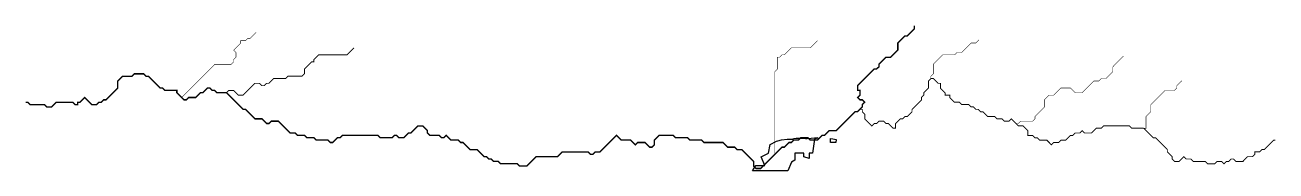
# Model space of a CAD drawing. Header units: metres. Extents: x 441395 to 476894, y 2561381 to 2578972.
# Drawn here: x 444997 to 447115, y 2567685 to 2567932 of the extents above; entities that cross this region are included whole.
import ezdxf

# ---------------------------------------------------------------- set-up
doc = ezdxf.new("R2010")
doc.units = ezdxf.units.M
doc.header["$LTSCALE"] = 8
doc.layers.add('A_STREAMS', color=5, linetype='Continuous')
doc.layers.add('A_WADI', color=4, linetype='Continuous')

msp = doc.modelspace()

# ---------------------------------------------------------------- linework, layer by layer
at = {"layer": 'A_STREAMS', "color": 5}
for points, const_width in [([(445388.1, 2567919.5), (445386, 2567917.5), (445382, 2567913.5), (445378, 2567909.5), (445374, 2567909.5), (445370, 2567905.5), (445366, 2567905.5), (445362, 2567905.5), (445362, 2567901.5), (445358, 2567897.5), (445354, 2567893.5), (445350, 2567889.5), (445354, 2567885.5), (445354, 2567881.5), (445354, 2567877.5), (445350, 2567873.5), (445350, 2567869.5), (445346, 2567865.5), (445342, 2567865.5), (445338, 2567865.5), (445334, 2567865.5), (445330, 2567865.5), (445326, 2567865.5), (445322, 2567865.5), (445318, 2567865.5), (445314, 2567861.4), (445310, 2567857.4), (445306, 2567853.4), (445302, 2567849.4), (445298, 2567845.4), (445293.9, 2567841.4), (445289.9, 2567837.4), (445285.9, 2567833.4), (445281.9, 2567829.4), (445277.9, 2567825.4), (445273.9, 2567821.4), (445269.9, 2567817.4), (445265.9, 2567813.4), (445261.9, 2567809.4)], 0.8), ([(446502.5, 2567930.7), (446502.5, 2567929.5), (446502.5, 2567925.5), (446498.5, 2567921.5), (446494.5, 2567917.5), (446490.5, 2567913.5), (446486.5, 2567913.5), (446482.5, 2567909.5), (446478.5, 2567905.5), (446474.5, 2567901.5), (446474.5, 2567897.5), (446474.5, 2567893.5), (446474.5, 2567889.5), (446470.5, 2567885.5), (446466.5, 2567881.5), (446462.5, 2567877.5), (446458.5, 2567877.5), (446454.5, 2567877.5), (446450.5, 2567873.5), (446446.5, 2567869.5), (446442.5, 2567865.5), (446442.5, 2567861.4), (446438.4, 2567857.4), (446434.4, 2567857.4), (446430.4, 2567853.4), (446426.4, 2567849.4), (446422.4, 2567845.4), (446418.4, 2567841.4), (446414.4, 2567837.4), (446410.4, 2567833.4), (446406.4, 2567829.4), (446406.4, 2567825.4), (446406.4, 2567821.4), (446410.4, 2567821.4), (446410.4, 2567817.4), (446410.4, 2567813.4), (446406.4, 2567809.4), (446410.4, 2567805.4), (446414.4, 2567805.4), (446418.4, 2567801.4), (446414.4, 2567797.4), (446414.4, 2567793.4), (446410.4, 2567789.4)], 2.4), ([(445554, 2567893.4), (445550.1, 2567889.5), (445546.1, 2567885.5), (445542.1, 2567881.5), (445538.1, 2567881.5), (445534.1, 2567881.5), (445530.1, 2567881.5), (445526.1, 2567881.5), (445522, 2567881.5), (445518, 2567881.5), (445514, 2567881.5), (445510, 2567881.5), (445506, 2567881.5), (445502, 2567881.5), (445498, 2567881.5), (445494, 2567881.5), (445490, 2567877.5), (445486, 2567873.5), (445486, 2567869.5), (445482, 2567869.5), (445478, 2567865.5), (445474, 2567861.4), (445470, 2567857.4), (445470, 2567853.4), (445470, 2567849.4), (445466, 2567845.4), (445462, 2567845.4), (445458, 2567845.4), (445454, 2567845.4), (445450, 2567845.4), (445446, 2567845.4), (445442, 2567845.4), (445438, 2567841.4), (445434, 2567841.4), (445430, 2567841.4), (445426, 2567841.4), (445422, 2567841.4), (445418, 2567841.4), (445414, 2567837.4), (445410, 2567833.4), (445406, 2567833.4), (445402, 2567829.4), (445398, 2567829.4), (445394, 2567833.4), (445390, 2567833.4), (445386, 2567833.4), (445382, 2567829.4), (445378, 2567825.4), (445374, 2567821.4), (445370, 2567817.4), (445366, 2567813.4), (445362, 2567813.4), (445358, 2567813.4), (445354, 2567817.4), (445350, 2567821.4), (445346, 2567821.4), (445342, 2567821.4), (445338, 2567817.4)], 1.6), ([(446338.4, 2567905.5), (446334.4, 2567901.5), (446330.4, 2567897.5), (446326.4, 2567893.5), (446322.4, 2567893.5), (446318.4, 2567893.5), (446314.4, 2567893.5), (446310.4, 2567893.5), (446306.4, 2567893.5), (446302.4, 2567893.5), (446298.4, 2567893.5), (446294.4, 2567893.5), (446290.4, 2567889.5), (446286.4, 2567885.5), (446282.4, 2567881.5), (446278.4, 2567881.5), (446274.4, 2567877.5), (446270.4, 2567877.5), (446270.4, 2567873.5), (446270.4, 2567869.5), (446270.4, 2567865.5), (446270.4, 2567861.4), (446270.4, 2567857.4), (446266.4, 2567853.4), (446266.4, 2567849.4), (446266.4, 2567845.4), (446266.4, 2567841.4), (446266.4, 2567837.4), (446266.4, 2567833.4), (446266.4, 2567829.4), (446266.4, 2567825.4), (446266.4, 2567821.4), (446266.4, 2567817.4), (446266.4, 2567813.4), (446266.4, 2567809.4), (446266.4, 2567805.4), (446266.4, 2567801.4), (446266.4, 2567797.4), (446266.4, 2567793.4), (446266.4, 2567789.4), (446266.4, 2567785.4), (446266.4, 2567781.4), (446266.4, 2567777.4), (446266.4, 2567773.4), (446266.4, 2567769.4), (446266.4, 2567765.4), (446266.4, 2567761.4), (446266.4, 2567757.4), (446266.4, 2567753.4), (446266.4, 2567749.4), (446266.4, 2567745.4), (446266.4, 2567741.4), (446266.4, 2567737.4), (446266.4, 2567733.4), (446266.4, 2567729.4), (446266.4, 2567725.4), (446266.4, 2567721.4), (446266.4, 2567717.4), (446266.4, 2567713.4)], 0.8), ([(446612, 2567906.9), (446610.5, 2567905.5), (446606.5, 2567901.5), (446602.5, 2567901.5), (446598.5, 2567901.5), (446594.5, 2567897.5), (446590.5, 2567893.5), (446586.5, 2567889.5), (446582.5, 2567885.5), (446578.5, 2567885.5), (446574.5, 2567885.5), (446570.5, 2567881.5), (446566.5, 2567881.5), (446562.5, 2567881.5), (446558.5, 2567881.5), (446554.5, 2567881.5), (446550.5, 2567881.5), (446546.5, 2567877.5), (446542.5, 2567873.5), (446538.5, 2567869.5), (446534.5, 2567865.5), (446534.5, 2567861.4), (446534.5, 2567857.4), (446534.5, 2567853.4), (446534.5, 2567849.4), (446530.5, 2567845.4), (446530.5, 2567841.4)], 0.8), ([(446856.6, 2567879.4), (446854.6, 2567877.5), (446850.6, 2567873.5), (446846.6, 2567869.5), (446842.6, 2567865.5), (446838.6, 2567861.4), (446838.6, 2567857.4), (446838.6, 2567853.4), (446834.6, 2567849.4), (446830.6, 2567845.4), (446826.6, 2567841.4), (446822.6, 2567841.4), (446818.6, 2567841.4), (446814.6, 2567837.4), (446810.6, 2567837.4), (446806.6, 2567837.4), (446802.6, 2567833.4), (446798.6, 2567829.4), (446794.6, 2567825.4), (446790.6, 2567821.4), (446786.6, 2567817.4), (446782.6, 2567817.4), (446778.6, 2567817.4), (446774.6, 2567817.4), (446770.6, 2567821.4), (446766.6, 2567825.4), (446762.6, 2567825.4), (446758.6, 2567825.4), (446754.6, 2567825.4), (446750.6, 2567825.4), (446746.6, 2567821.4), (446742.6, 2567817.4), (446738.6, 2567813.4), (446734.6, 2567813.4), (446730.6, 2567813.4), (446726.6, 2567809.4), (446722.6, 2567805.4), (446722.6, 2567801.4), (446722.6, 2567797.4), (446722.6, 2567793.4), (446718.6, 2567789.4), (446714.6, 2567785.4), (446710.6, 2567781.4), (446706.6, 2567777.4), (446706.6, 2567773.4), (446702.6, 2567769.4), (446698.6, 2567769.4), (446694.6, 2567769.4), (446690.6, 2567769.4), (446686.6, 2567769.4), (446682.6, 2567769.4), (446678.6, 2567765.4), (446674.6, 2567765.4)], 0.8), ([(445261.9, 2567809.4), (445257.9, 2567813.4), (445253.9, 2567817.4), (445253.9, 2567821.4), (445249.9, 2567821.4), (445245.9, 2567821.4), (445241.9, 2567821.4), (445237.9, 2567821.4), (445233.9, 2567821.4), (445229.9, 2567825.4), (445225.9, 2567825.4), (445221.9, 2567829.4), (445217.9, 2567833.4), (445213.9, 2567837.4), (445209.9, 2567841.4), (445205.9, 2567845.4), (445201.9, 2567845.4), (445197.9, 2567849.4), (445193.9, 2567849.4), (445189.9, 2567849.4), (445185.9, 2567849.4), (445181.9, 2567849.4), (445177.9, 2567845.4), (445173.9, 2567845.4), (445169.9, 2567845.4), (445165.9, 2567845.4), (445161.9, 2567845.4), (445157.9, 2567841.4), (445153.9, 2567837.4), (445153.9, 2567833.4), (445153.9, 2567829.4), (445153.9, 2567825.4), (445149.9, 2567821.4), (445145.9, 2567817.4), (445141.9, 2567813.4), (445137.9, 2567809.4), (445133.9, 2567805.4), (445129.9, 2567805.4), (445125.9, 2567801.4), (445121.9, 2567801.4), (445117.9, 2567797.4), (445113.9, 2567797.4), (445109.9, 2567797.4), (445105.9, 2567801.4), (445101.9, 2567805.4), (445097.9, 2567809.4), (445093.9, 2567805.4), (445089.9, 2567801.4), (445085.9, 2567801.4), (445085.9, 2567797.4), (445081.9, 2567797.4), (445077.9, 2567801.4), (445073.9, 2567801.4), (445069.9, 2567801.4), (445065.8, 2567801.4), (445061.8, 2567801.4), (445057.8, 2567801.4), (445053.8, 2567801.4), (445049.8, 2567801.4), (445045.8, 2567797.4), (445041.8, 2567793.4), (445037.8, 2567793.4), (445033.8, 2567793.4), (445029.8, 2567797.4), (445025.8, 2567797.4), (445021.8, 2567797.4), (445017.8, 2567797.4), (445013.8, 2567797.4), (445009.8, 2567797.4), (445005.8, 2567797.4), (445001.8, 2567801.4), (444998.2, 2567801.4)], 2.4), ([(446530.5, 2567841.4), (446526.5, 2567837.4), (446526.5, 2567833.4), (446526.5, 2567829.4), (446526.5, 2567825.4), (446522.5, 2567821.4), (446518.5, 2567817.4), (446518.5, 2567813.4), (446514.5, 2567809.4), (446514.5, 2567805.4), (446510.5, 2567801.4), (446506.5, 2567797.4), (446502.5, 2567793.4), (446498.5, 2567789.4), (446498.5, 2567785.4), (446494.5, 2567781.4), (446490.5, 2567777.4), (446486.5, 2567777.4), (446482.5, 2567773.4), (446478.5, 2567773.4), (446474.5, 2567769.4), (446470.5, 2567765.4), (446470.5, 2567761.4), (446470.5, 2567757.4), (446466.5, 2567757.4), (446462.5, 2567761.4), (446458.5, 2567765.4), (446454.5, 2567765.4), (446450.5, 2567769.4), (446446.5, 2567769.4), (446442.5, 2567769.4), (446438.4, 2567765.4), (446434.4, 2567765.4), (446430.4, 2567761.4), (446426.4, 2567765.4), (446422.4, 2567769.4), (446418.4, 2567773.4), (446418.4, 2567777.4), (446418.4, 2567781.4), (446414.4, 2567785.4), (446414.4, 2567789.4), (446410.4, 2567789.4)], 1.6), ([(446674.6, 2567765.4), (446670.6, 2567769.4), (446666.5, 2567773.4), (446662.5, 2567769.4), (446658.5, 2567769.4), (446654.5, 2567769.4), (446650.5, 2567773.4), (446646.5, 2567773.4), (446642.5, 2567773.4), (446638.5, 2567777.4), (446634.5, 2567777.4), (446630.5, 2567777.4), (446626.5, 2567777.4), (446622.5, 2567781.4), (446618.5, 2567785.4), (446614.5, 2567785.4), (446610.5, 2567789.4), (446606.5, 2567789.4), (446602.5, 2567793.4), (446598.5, 2567793.4), (446594.5, 2567797.4), (446590.5, 2567797.4), (446586.5, 2567797.4), (446582.5, 2567797.4), (446578.5, 2567801.4), (446574.5, 2567801.4), (446570.5, 2567801.4), (446566.5, 2567805.4), (446562.5, 2567809.4), (446562.5, 2567813.4), (446558.5, 2567813.4), (446554.5, 2567813.4), (446554.5, 2567817.4), (446550.5, 2567821.4), (446546.5, 2567825.4), (446546.5, 2567829.4), (446546.5, 2567833.4), (446542.5, 2567833.4), (446538.5, 2567837.4), (446534.5, 2567841.4), (446530.5, 2567841.4)], 1.6), ([(446955.3, 2567837.4), (446954.7, 2567837.4), (446950.7, 2567833.4), (446946.7, 2567829.4), (446946.7, 2567825.4), (446942.7, 2567821.4), (446938.7, 2567821.4), (446934.7, 2567821.4), (446930.7, 2567821.4), (446926.7, 2567821.4), (446922.7, 2567817.4), (446918.7, 2567813.4), (446914.7, 2567809.4), (446910.7, 2567805.4), (446906.7, 2567801.4), (446902.7, 2567797.4), (446902.7, 2567793.4), (446902.7, 2567789.4), (446902.7, 2567785.4), (446898.7, 2567781.4), (446894.6, 2567777.4), (446894.6, 2567773.4), (446894.6, 2567769.4), (446894.6, 2567765.4), (446894.6, 2567761.4), (446894.6, 2567757.4), (446890.6, 2567757.4)], 0.8), ([(445338, 2567817.4), (445334, 2567817.4), (445330, 2567817.4), (445326, 2567817.4), (445322, 2567817.4), (445318, 2567821.4), (445314, 2567821.4), (445310, 2567825.4), (445306, 2567825.4), (445302, 2567821.4), (445298, 2567817.4), (445293.9, 2567817.4), (445289.9, 2567813.4), (445285.9, 2567809.4), (445281.9, 2567809.4), (445277.9, 2567809.4), (445273.9, 2567809.4), (445269.9, 2567805.4), (445265.9, 2567805.4), (445261.9, 2567809.4)], 2.4), ([(446266.4, 2567713.4), (446262.4, 2567709.4), (446258.4, 2567705.4), (446254.4, 2567701.4), (446250.4, 2567697.4), (446246.4, 2567693.4), (446242.4, 2567689.4), (446238.4, 2567689.4), (446234.4, 2567689.4), (446230.4, 2567693.4), (446230.4, 2567697.4), (446230.4, 2567701.4), (446226.4, 2567705.4), (446222.4, 2567709.4), (446218.4, 2567713.4), (446214.4, 2567717.4), (446210.3, 2567721.4), (446206.3, 2567721.4), (446202.3, 2567721.4), (446198.3, 2567725.4), (446194.3, 2567725.4), (446190.3, 2567725.4), (446186.3, 2567725.4), (446182.3, 2567729.4), (446178.3, 2567733.4), (446174.3, 2567733.4), (446170.3, 2567733.4), (446166.3, 2567733.4), (446162.3, 2567733.4), (446158.3, 2567733.4), (446154.3, 2567733.4), (446150.3, 2567733.4), (446146.3, 2567733.4), (446142.3, 2567737.4), (446138.3, 2567737.4), (446134.3, 2567737.4), (446130.3, 2567737.4), (446126.3, 2567737.4), (446122.3, 2567737.4), (446118.3, 2567741.4), (446114.3, 2567741.4), (446110.3, 2567741.4), (446106.3, 2567741.4), (446102.3, 2567741.4), (446098.3, 2567741.4), (446094.3, 2567745.4), (446090.3, 2567745.4), (446086.3, 2567745.4), (446082.3, 2567745.4), (446078.3, 2567745.4), (446074.3, 2567745.4), (446070.3, 2567745.4), (446066.3, 2567741.4), (446062.3, 2567737.4), (446062.3, 2567733.4), (446062.3, 2567729.4), (446058.3, 2567725.4), (446054.3, 2567725.4), (446050.3, 2567729.4), (446046.3, 2567733.4), (446042.3, 2567733.4), (446038.3, 2567733.4), (446034.3, 2567733.4), (446030.3, 2567729.4), (446026.3, 2567733.4), (446022.3, 2567737.4), (446018.3, 2567737.4), (446014.3, 2567737.4), (446010.3, 2567737.4), (446006.3, 2567737.4), (446002.3, 2567741.4), (445998.3, 2567745.4), (445994.3, 2567741.4), (445990.3, 2567737.4), (445986.3, 2567733.4), (445982.3, 2567729.4), (445978.2, 2567725.4), (445974.2, 2567721.4), (445970.2, 2567717.4), (445966.2, 2567717.4), (445962.2, 2567717.4), (445958.2, 2567713.4), (445954.2, 2567713.4), (445950.2, 2567717.4), (445946.2, 2567717.4), (445942.2, 2567717.4), (445938.2, 2567717.4), (445934.2, 2567717.4), (445930.2, 2567717.4), (445926.2, 2567717.4), (445922.2, 2567717.4), (445918.2, 2567717.4), (445914.2, 2567717.4), (445910.2, 2567717.4), (445906.2, 2567717.4), (445902.2, 2567713.4), (445898.2, 2567709.4), (445894.2, 2567709.4), (445890.2, 2567709.4), (445886.2, 2567709.4), (445882.2, 2567709.4), (445878.2, 2567709.4), (445874.2, 2567709.4), (445870.2, 2567709.4), (445866.2, 2567709.4), (445862.2, 2567709.4), (445858.2, 2567705.4), (445854.2, 2567701.4), (445850.2, 2567697.4), (445846.2, 2567693.4), (445842.2, 2567693.4), (445838.2, 2567693.4), (445834.2, 2567693.4), (445830.2, 2567697.4), (445826.2, 2567697.4), (445822.2, 2567697.4), (445818.2, 2567697.4), (445814.2, 2567697.4), (445810.2, 2567697.4), (445806.2, 2567697.4), (445802.2, 2567697.4), (445798.2, 2567701.4), (445794.2, 2567701.4), (445790.2, 2567701.4), (445786.2, 2567705.4), (445782.2, 2567705.4), (445778.2, 2567709.4), (445774.2, 2567709.4), (445770.2, 2567713.4), (445766.2, 2567717.4), (445762.2, 2567721.4), (445758.2, 2567721.4), (445754.2, 2567721.4), (445750.1, 2567721.4), (445746.1, 2567725.4), (445742.1, 2567729.4), (445738.1, 2567733.4), (445734.1, 2567733.4), (445730.1, 2567737.4), (445726.1, 2567737.4), (445722.1, 2567737.4), (445718.1, 2567737.4), (445714.1, 2567741.4), (445710.1, 2567745.4), (445706.1, 2567741.4), (445702.1, 2567741.4), (445698.1, 2567745.4), (445694.1, 2567745.4), (445690.1, 2567745.4), (445686.1, 2567745.4), (445682.1, 2567745.4), (445678.1, 2567749.4), (445678.1, 2567753.4), (445674.1, 2567757.4), (445670.1, 2567761.4), (445666.1, 2567761.4), (445662.1, 2567761.4), (445658.1, 2567757.4), (445654.1, 2567753.4), (445650.1, 2567749.4), (445646.1, 2567749.4), (445642.1, 2567745.4), (445638.1, 2567741.4), (445634.1, 2567741.4), (445630.1, 2567741.4), (445626.1, 2567745.4), (445622.1, 2567745.4), (445618.1, 2567741.4), (445614.1, 2567741.4), (445610.1, 2567741.4), (445606.1, 2567741.4), (445602.1, 2567741.4), (445598.1, 2567741.4), (445594.1, 2567745.4), (445590.1, 2567745.4), (445586.1, 2567745.4), (445582.1, 2567745.4), (445578.1, 2567745.4), (445574.1, 2567745.4), (445570.1, 2567745.4), (445566.1, 2567745.4), (445562.1, 2567745.4), (445558.1, 2567745.4), (445554.1, 2567745.4), (445550.1, 2567745.4), (445546.1, 2567745.4), (445542.1, 2567745.4), (445538.1, 2567745.4), (445534.1, 2567745.4), (445530.1, 2567741.4), (445526.1, 2567741.4), (445522, 2567737.4), (445518, 2567733.4), (445514, 2567733.4), (445510, 2567737.4), (445506, 2567737.4), (445502, 2567737.4), (445498, 2567737.4), (445494, 2567737.4), (445490, 2567737.4), (445486, 2567741.4), (445482, 2567741.4), (445478, 2567741.4), (445474, 2567741.4), (445470, 2567745.4), (445466, 2567745.4), (445462, 2567745.4), (445458, 2567745.4), (445454, 2567749.4), (445450, 2567749.4), (445446, 2567749.4), (445442, 2567753.4), (445438, 2567757.4), (445434, 2567761.4), (445430, 2567765.4), (445426, 2567769.4), (445422, 2567769.4), (445418, 2567769.4), (445414, 2567769.4), (445410, 2567765.4), (445406, 2567765.4), (445402, 2567769.4), (445398, 2567773.4), (445394, 2567773.4), (445390, 2567773.4), (445386, 2567773.4), (445382, 2567777.4), (445378, 2567781.4), (445374, 2567785.4), (445370, 2567789.4), (445366, 2567789.4), (445362, 2567793.4), (445358, 2567797.4), (445354, 2567801.4), (445350, 2567805.4), (445346, 2567809.4), (445342, 2567813.4), (445338, 2567817.4)], 2.4), ([(446410.4, 2567789.4), (446406.4, 2567785.4), (446402.4, 2567785.4), (446398.4, 2567781.4), (446394.4, 2567777.4), (446390.4, 2567773.4), (446386.4, 2567769.4), (446382.4, 2567765.4), (446378.4, 2567761.4), (446374.4, 2567757.4), (446370.4, 2567753.4), (446366.4, 2567753.4), (446362.4, 2567753.4), (446358.4, 2567753.4), (446354.4, 2567749.4), (446350.4, 2567745.4), (446346.4, 2567745.4), (446342.4, 2567741.4), (446338.4, 2567737.4), (446334.4, 2567737.4), (446330.4, 2567737.4), (446326.4, 2567737.4), (446322.4, 2567741.4), (446318.4, 2567741.4), (446314.4, 2567741.4), (446310.4, 2567741.4), (446306.4, 2567737.4), (446302.4, 2567737.4), (446298.4, 2567737.4), (446294.4, 2567733.4), (446290.4, 2567733.4), (446286.4, 2567729.4), (446282.4, 2567725.4), (446278.4, 2567725.4), (446274.4, 2567721.4), (446270.4, 2567717.4), (446266.4, 2567713.4)], 2.4), ([(446890.6, 2567757.4), (446886.6, 2567757.4), (446882.6, 2567757.4), (446878.6, 2567757.4), (446874.6, 2567757.4), (446870.6, 2567757.4), (446866.6, 2567761.4), (446862.6, 2567761.4), (446858.6, 2567761.4), (446854.6, 2567761.4), (446850.6, 2567761.4), (446846.6, 2567761.4), (446842.6, 2567761.4), (446838.6, 2567761.4), (446834.6, 2567761.4), (446830.6, 2567761.4), (446826.6, 2567761.4), (446822.6, 2567761.4), (446818.6, 2567757.4), (446814.6, 2567757.4), (446810.6, 2567757.4), (446806.6, 2567753.4), (446802.6, 2567749.4), (446798.6, 2567749.4), (446794.6, 2567749.4), (446790.6, 2567749.4), (446786.6, 2567753.4), (446782.6, 2567749.4), (446778.6, 2567749.4), (446774.6, 2567749.4), (446770.6, 2567745.4), (446766.6, 2567745.4), (446762.6, 2567741.4), (446758.6, 2567737.4), (446754.6, 2567737.4), (446750.6, 2567737.4), (446746.6, 2567733.4), (446742.6, 2567733.4), (446738.6, 2567733.4), (446734.6, 2567729.4), (446730.6, 2567733.4), (446726.6, 2567737.4), (446722.6, 2567737.4), (446718.6, 2567737.4), (446714.6, 2567737.4), (446710.6, 2567741.4), (446706.6, 2567741.4), (446702.6, 2567745.4), (446698.6, 2567745.4), (446694.6, 2567745.4), (446694.6, 2567749.4), (446694.6, 2567753.4), (446690.6, 2567757.4), (446686.6, 2567761.4), (446682.6, 2567761.4), (446678.6, 2567761.4), (446674.6, 2567765.4)], 1.6), ([(447113.8, 2567737.4), (447110.7, 2567737.4), (447106.7, 2567733.4), (447102.7, 2567729.4), (447098.7, 2567725.4), (447094.7, 2567721.4), (447090.7, 2567721.4), (447086.7, 2567717.4), (447082.7, 2567717.4), (447078.7, 2567717.4), (447078.7, 2567713.4), (447074.7, 2567709.4), (447070.7, 2567709.4), (447066.7, 2567709.4), (447062.7, 2567705.4), (447058.7, 2567701.4), (447054.7, 2567701.4), (447050.7, 2567701.4), (447046.7, 2567701.4), (447042.7, 2567705.4), (447038.7, 2567705.4), (447034.7, 2567701.4), (447030.7, 2567701.4), (447026.7, 2567697.4), (447022.7, 2567701.4), (447018.7, 2567701.4), (447014.7, 2567701.4), (447010.7, 2567697.4), (447006.7, 2567697.4), (447002.7, 2567697.4), (446998.7, 2567697.4), (446994.7, 2567701.4), (446990.7, 2567701.4), (446986.7, 2567701.4), (446982.7, 2567701.4), (446978.7, 2567701.4), (446974.7, 2567701.4), (446970.7, 2567705.4), (446966.7, 2567705.4), (446962.7, 2567705.4), (446958.7, 2567709.4), (446954.7, 2567705.4), (446950.7, 2567701.4), (446946.7, 2567701.4), (446942.7, 2567701.4), (446938.7, 2567705.4), (446938.7, 2567709.4), (446934.7, 2567713.4), (446930.7, 2567717.4), (446930.7, 2567721.4), (446926.7, 2567725.4), (446922.7, 2567729.4), (446918.7, 2567733.4), (446914.7, 2567737.4), (446910.7, 2567741.4), (446906.7, 2567741.4), (446902.7, 2567745.4), (446898.7, 2567749.4), (446894.6, 2567753.4), (446890.6, 2567757.4)], 1.6)]:
    msp.add_lwpolyline(points, dxfattribs=dict(at, const_width=const_width))
at = {"layer": 'A_WADI', "color": 4}
for points in [[(446297.3, 2567739.2), (446297.9, 2567740.1), (446302.6, 2567740.4), (446308.5, 2567740.5), (446318.3, 2567740.2), (446321.1, 2567739.9), (446327.6, 2567740.6), (446333.4, 2567741), (446338.8, 2567741.1), (446333.3, 2567739.2), (446330.3, 2567715.2), (446324.3, 2567715.2), (446324.3, 2567706.2), (446315.3, 2567709.2), (446315.3, 2567715.2), (446300.3, 2567715.2), (446300.3, 2567703.2), (446294.3, 2567700.2), (446288.3, 2567685.2), (446228.3, 2567685.2), (446234.3, 2567694.2), (446249.3, 2567694.2), (446243.3, 2567709.2), (446255.3, 2567715.2), (446258.3, 2567730.2), (446269.3, 2567735.7), (446271.5, 2567736.3), (446277.3, 2567737.6), (446287, 2567739.1), (446287.9, 2567739.2), (446297.3, 2567739.2)], [(446369.3, 2567733.2), (446360.3, 2567733.2), (446360.3, 2567739.9), (446364.7, 2567739.3), (446370, 2567738.3), (446369.3, 2567733.2)]]:
    msp.add_lwpolyline(points, close=True, dxfattribs=at)

doc.saveas('drawing.dxf')
